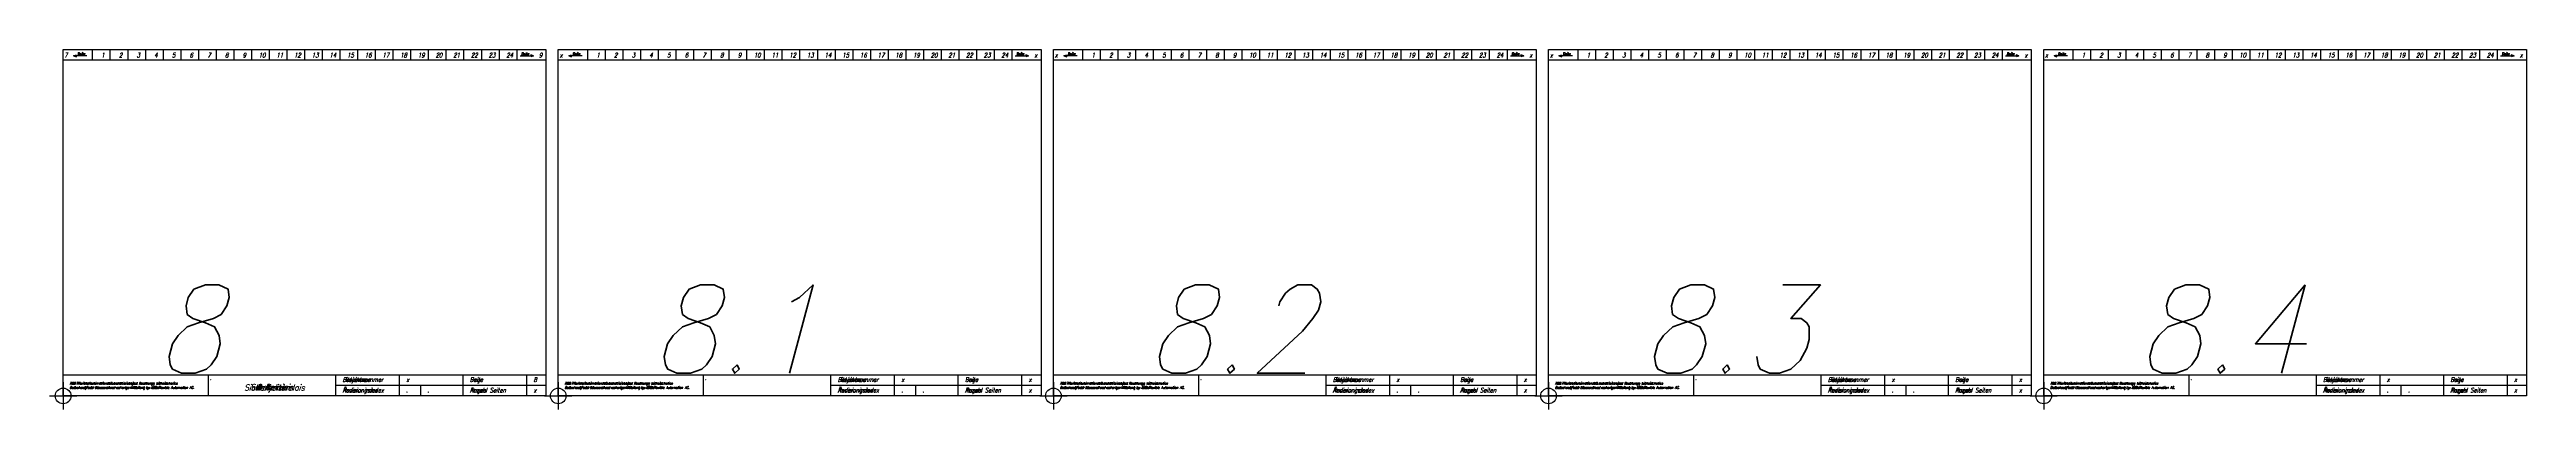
# Model space of a CAD drawing. Extents: x -8 to 1395, y -8 to 3346.
# Drawn here: x -8 to 1393, y 412 to 616 of the extents above; entities that cross this region are included whole.
import ezdxf
from ezdxf.enums import TextEntityAlignment as Align

# ---------------------------------------------------------------- set-up
doc = ezdxf.new("R2010")
doc.units = 0
doc.header["$LTSCALE"] = 8
doc.layers.get('0').update_dxf_attribs({"linetype": 'CONTINUOUS'})
doc.layers.get('DEFPOINTS').update_dxf_attribs({"linetype": 'CONTINUOUS'})
for name, color, linetype in [('FORM07', 4, 'CONTINUOUS'), ('KOPF03', 2, 'CONTINUOUS'), ('KOPF05', 3, 'CONTINUOUS'), ('KOPF07', 4, 'CONTINUOUS'), ('TEXT_ALLGEMEIN', 2, 'CONTINUOUS'), ('TEXT_DEUTSCH', 2, 'CONTINUOUS'), ('TEXT_ENGLISCH', 2, 'CONTINUOUS'), ('TEXT_FRANZOESISCH', 2, 'CONTINUOUS')]:
    doc.layers.add(name, color=color, linetype=linetype)
doc.styles.add('VSM_13', font='simplex3.shx', dxfattribs={"width": 0.9, "oblique": 15})

# ---------------------------------------------------------------- blocks, each defined once
blk = doc.blocks.new('S4C8')
at = {"layer": 'FORM07'}
for p, q in [((0, 196), (273, 196)), ((0, 0), (0, 196)), ((0, 190.2), (273, 190.2)), ((16.5, 196), (16.5, 190.2)), ((26.5, 196), (26.5, 190.2)), ((36.5, 196), (36.5, 190.2)), ((46.5, 196), (46.5, 190.2)), ((56.5, 196), (56.5, 190.2)), ((66.5, 196), (66.5, 190.2)), ((76.5, 196), (76.5, 190.2)), ((86.5, 196), (86.5, 190.2)), ((96.5, 196), (96.5, 190.2)), ((106.5, 196), (106.5, 190.2)), ((116.5, 196), (116.5, 190.2)), ((126.5, 196), (126.5, 190.2)), ((136.5, 196), (136.5, 190.2)), ((146.5, 196), (146.5, 190.2)), ((156.5, 196), (156.5, 190.2)), ((166.5, 196), (166.5, 190.2)), ((176.5, 196), (176.5, 190.2)), ((186.5, 196), (186.5, 190.2)), ((196.5, 196), (196.5, 190.2)), ((206.5, 196), (206.5, 190.2)), ((216.5, 196), (216.5, 190.2)), ((226.5, 196), (226.5, 190.2)), ((236.5, 196), (236.5, 190.2)), ((246.5, 196), (246.5, 190.2)), ((256.5, 196), (256.5, 190.2)), ((273, 196), (273, 0)), ((273, 0), (0, 0))]:
    blk.add_line(p, q, dxfattribs=at)
at = {"layer": 'KOPF03'}
for p, q in [((5.9, 192.4), (7.5, 193)), ((13.5, 192.4), (5.9, 192.4)), ((5.9, 192.4), (7.5, 191.8)), ((258.4, 192.4), (266, 192.4)), ((266, 192.4), (264.4, 193)), ((266, 192.4), (264.4, 191.8))]:
    blk.add_line(p, q, dxfattribs=at)
at = {"layer": 'KOPF05'}
for p, q in [((82, 12), (82, 0)), ((154, 12), (154, 0)), ((154, 6), (273, 6)), ((190, 12), (190, 0)), ((202, 6), (202, 0)), ((226, 12), (226, 0)), ((262, 12), (262, 0))]:
    blk.add_line(p, q, dxfattribs=at)
at = {"layer": 'KOPF07'}
blk.add_line((0, 12), (273, 12), dxfattribs=at)
at = {"layer": 'KOPF05', "color": 3, "style": 'VSM_13', "oblique": 15, "width": 0.9}
blk.add_text('x', height=2.5, dxfattribs=at).set_placement((194, 8))
at = {"layer": 'KOPF05', "style": 'VSM_13', "oblique": 15, "width": 0.9}
for s, p in [('.', (194, 2)), ('.', (206, 2)), ('x', (266, 2)), ('8', (266, 8))]:
    blk.add_text(s, height=2.5, dxfattribs=at).set_placement(p)
at = {"layer": 'TEXT_ALLGEMEIN', "style": 'VSM_13', "oblique": 15, "width": 0.9}
for s, p in [('7', (1.6, 191.5)), ('1', (22.5, 191.5)), ('2', (32.5, 191.5)), ('3', (42.5, 191.5)), ('4', (52.5, 191.5)), ('5', (62.5, 191.5)), ('6', (72.5, 191.5)), ('7', (82.5, 191.5)), ('8', (92.5, 191.5)), ('9', (102.5, 191.5)), ('10', (112.5, 191.5)), ('11', (122.5, 191.5)), ('12', (132.5, 191.5)), ('13', (142.5, 191.5)), ('14', (152.5, 191.5)), ('15', (162.5, 191.5)), ('16', (172.5, 191.5)), ('17', (182.5, 191.5)), ('18', (192.5, 191.5)), ('19', (202.5, 191.5)), ('20', (212.5, 191.5)), ('21', (222.5, 191.5)), ('22', (232.5, 191.5)), ('23', (242.5, 191.5)), ('24', (252.5, 191.5)), ('9', (270, 191.5))]:
    blk.add_text(s, height=2.5, dxfattribs=at).set_placement(p, align=Align.CENTER)
blk.add_text('.', height=2, dxfattribs=at).set_placement((83, 9))
at = {"layer": 'TEXT_DEUTSCH', "style": 'VSM_13', "oblique": 15, "width": 0.9}
for s, height, p in [('Seite', 1.5, (8, 192.8)), ('Seite', 1.5, (259, 192.8)), ('Änderungsindex', 2.5, (158, 2)), ('Dateiname', 2.5, (158, 8)), ('Anzahl Seiten', 2.5, (230, 2)), ('Seite', 2.5, (230, 8))]:
    blk.add_text(s, height=height, dxfattribs=at).set_placement(p)
at = {"layer": 'TEXT_DEUTSCH', "color": 1, "style": 'VSM_13', "oblique": 15, "width": 0.9}
for s, p in [('ABB Flexible Automation AG behält sich das Recht vor, technische', (3.7, 6.4)), ('Daten und/oder Masse ohne vorherige Mitteilung zu ändern.', (3.7, 4))]:
    blk.add_text(s, height=1.42, dxfattribs=at).set_placement(p)
at = {"layer": 'TEXT_DEUTSCH', "color": 4, "style": 'VSM_13', "oblique": 15, "width": 0.9}
blk.add_text('Sicherheitsrelais', height=3.5, dxfattribs=at).set_placement((119.5, 3), align=Align.CENTER)
at = {"layer": 'TEXT_ENGLISCH', "style": 'VSM_13', "oblique": 15, "width": 0.9}
for s, height, p in [('Page', 1.5, (8, 192.8)), ('Page', 1.5, (259, 192.8)), ('Filename', 2.5, (158, 8)), ('Revisionindex', 2.5, (158, 2)), ('Page', 2.5, (230, 8)), ('Pages', 2.5, (230, 2))]:
    blk.add_text(s, height=height, dxfattribs=at).set_placement(p)
at = {"layer": 'TEXT_ENGLISCH', "color": 1, "style": 'VSM_13', "oblique": 15}
for s, width, p in [('and should not be construed as a commitment by ABB Flexible Automation AG.', 0.86, (3.7, 4)), ('The information in this document is subject to change without notice', 0.9, (3.7, 6.4))]:
    blk.add_text(s, height=1.42, dxfattribs=dict(at, width=width)).set_placement(p)
at = {"layer": 'TEXT_ENGLISCH', "color": 4, "style": 'VSM_13', "oblique": 15, "width": 0.8}
blk.add_text('Savety relais', height=3.5, dxfattribs=at).set_placement((118, 3.2), align=Align.CENTER)
at = {"layer": 'TEXT_FRANZOESISCH', "style": 'VSM_13', "oblique": 15, "width": 0.9}
for s, height, p in [('Seite', 1.5, (8, 192.8)), ('Seite', 1.5, (259, 192.8)), ('Änderungsindex', 2.5, (158, 2)), ('Projektnummer', 2.5, (158, 8)), ('Anzahl Seiten', 2.5, (230, 2)), ('Seite', 2.5, (230, 8))]:
    blk.add_text(s, height=height, dxfattribs=at).set_placement(p)
at = {"layer": 'TEXT_FRANZOESISCH', "color": 1, "style": 'VSM_13', "oblique": 15, "width": 0.9}
for s, p in [('ABB Flexible Automation AG behält sich das Recht vor, technische', (3.7, 6.4)), ('Daten und/oder Masse ohne vorherige Mitteilung zu ändern.', (3.7, 4))]:
    blk.add_text(s, height=1.42, dxfattribs=at).set_placement(p)
at = {"layer": 'TEXT_FRANZOESISCH', "color": 4, "style": 'VSM_13', "oblique": 15, "width": 0.9}
for s in ['8 Relais', '4 Relais']:
    blk.add_text(s, height=3.5, dxfattribs=at).set_placement((118, 3.2), align=Align.CENTER)
blk = doc.blocks.new('S4CXX')
at = {"layer": 'FORM07'}
for p, q in [((0, 196), (273, 196)), ((0, 0), (0, 196)), ((0, 190.2), (273, 190.2)), ((16.5, 196), (16.5, 190.2)), ((26.5, 196), (26.5, 190.2)), ((36.5, 196), (36.5, 190.2)), ((46.5, 196), (46.5, 190.2)), ((56.5, 196), (56.5, 190.2)), ((66.5, 196), (66.5, 190.2)), ((76.5, 196), (76.5, 190.2)), ((86.5, 196), (86.5, 190.2)), ((96.5, 196), (96.5, 190.2)), ((106.5, 196), (106.5, 190.2)), ((116.5, 196), (116.5, 190.2)), ((126.5, 196), (126.5, 190.2)), ((136.5, 196), (136.5, 190.2)), ((146.5, 196), (146.5, 190.2)), ((156.5, 196), (156.5, 190.2)), ((166.5, 196), (166.5, 190.2)), ((176.5, 196), (176.5, 190.2)), ((186.5, 196), (186.5, 190.2)), ((196.5, 196), (196.5, 190.2)), ((206.5, 196), (206.5, 190.2)), ((216.5, 196), (216.5, 190.2)), ((226.5, 196), (226.5, 190.2)), ((236.5, 196), (236.5, 190.2)), ((246.5, 196), (246.5, 190.2)), ((256.5, 196), (256.5, 190.2)), ((273, 196), (273, 0)), ((273, 0), (0, 0))]:
    blk.add_line(p, q, dxfattribs=at)
at = {"layer": 'KOPF03'}
for p, q in [((5.9, 192.4), (7.5, 193)), ((13.5, 192.4), (5.9, 192.4)), ((5.9, 192.4), (7.5, 191.8)), ((258.4, 192.4), (266, 192.4)), ((266, 192.4), (264.4, 193)), ((266, 192.4), (264.4, 191.8))]:
    blk.add_line(p, q, dxfattribs=at)
at = {"layer": 'KOPF05'}
for p, q in [((82, 12), (82, 0)), ((154, 12), (154, 0)), ((154, 6), (273, 6)), ((190, 12), (190, 0)), ((202, 6), (202, 0)), ((226, 12), (226, 0)), ((262, 12), (262, 0))]:
    blk.add_line(p, q, dxfattribs=at)
at = {"layer": 'KOPF07'}
blk.add_line((0, 12), (273, 12), dxfattribs=at)
at = {"layer": 'KOPF05', "color": 3, "style": 'VSM_13', "oblique": 15, "width": 0.9}
blk.add_text('x', height=2.5, dxfattribs=at).set_placement((194, 8))
at = {"layer": 'KOPF05', "style": 'VSM_13', "oblique": 15, "width": 0.9}
for s, p in [('.', (194, 2)), ('.', (206, 2)), ('x', (266, 8)), ('x', (266, 2))]:
    blk.add_text(s, height=2.5, dxfattribs=at).set_placement(p)
at = {"layer": 'TEXT_ALLGEMEIN', "style": 'VSM_13', "oblique": 15, "width": 0.9}
for s, p in [('x', (1.6, 191.5)), ('1', (22.5, 191.5)), ('2', (32.5, 191.5)), ('3', (42.5, 191.5)), ('4', (52.5, 191.5)), ('5', (62.5, 191.5)), ('6', (72.5, 191.5)), ('7', (82.5, 191.5)), ('8', (92.5, 191.5)), ('9', (102.5, 191.5)), ('10', (112.5, 191.5)), ('11', (122.5, 191.5)), ('12', (132.5, 191.5)), ('13', (142.5, 191.5)), ('14', (152.5, 191.5)), ('15', (162.5, 191.5)), ('16', (172.5, 191.5)), ('17', (182.5, 191.5)), ('18', (192.5, 191.5)), ('19', (202.5, 191.5)), ('20', (212.5, 191.5)), ('21', (222.5, 191.5)), ('22', (232.5, 191.5)), ('23', (242.5, 191.5)), ('24', (252.5, 191.5)), ('x', (270, 191.5))]:
    blk.add_text(s, height=2.5, dxfattribs=at).set_placement(p, align=Align.CENTER)
blk.add_text('.', height=2, dxfattribs=at).set_placement((83, 9))
at = {"layer": 'TEXT_DEUTSCH', "style": 'VSM_13', "oblique": 15, "width": 0.9}
for s, height, p in [('Seite', 1.5, (8, 192.8)), ('Seite', 1.5, (259, 192.8)), ('Änderungsindex', 2.5, (158, 2)), ('Dateiname', 2.5, (158, 8)), ('Anzahl Seiten', 2.5, (230, 2)), ('Seite', 2.5, (230, 8))]:
    blk.add_text(s, height=height, dxfattribs=at).set_placement(p)
at = {"layer": 'TEXT_DEUTSCH', "color": 1, "style": 'VSM_13', "oblique": 15, "width": 0.9}
for s, p in [('ABB Flexible Automation AG behält sich das Recht vor, technische', (3.7, 6.4)), ('Daten und/oder Masse ohne vorherige Mitteilung zu ändern.', (3.7, 4))]:
    blk.add_text(s, height=1.42, dxfattribs=at).set_placement(p)
at = {"layer": 'TEXT_ENGLISCH', "style": 'VSM_13', "oblique": 15, "width": 0.9}
for s, height, p in [('Page', 1.5, (8, 192.8)), ('Page', 1.5, (259, 192.8)), ('Filename', 2.5, (158, 8)), ('Revisionindex', 2.5, (158, 2)), ('Page', 2.5, (230, 8)), ('Pages', 2.5, (230, 2))]:
    blk.add_text(s, height=height, dxfattribs=at).set_placement(p)
at = {"layer": 'TEXT_ENGLISCH', "color": 1, "style": 'VSM_13', "oblique": 15}
for s, width, p in [('and should not be construed as a commitment by ABB Flexible Automation AG.', 0.86, (3.7, 4)), ('The information in this document is subject to change without notice', 0.9, (3.7, 6.4))]:
    blk.add_text(s, height=1.42, dxfattribs=dict(at, width=width)).set_placement(p)
at = {"layer": 'TEXT_FRANZOESISCH', "style": 'VSM_13', "oblique": 15, "width": 0.9}
for s, height, p in [('Seite', 1.5, (8, 192.8)), ('Seite', 1.5, (259, 192.8)), ('Änderungsindex', 2.5, (158, 2)), ('Projektnummer', 2.5, (158, 8)), ('Anzahl Seiten', 2.5, (230, 2)), ('Seite', 2.5, (230, 8))]:
    blk.add_text(s, height=height, dxfattribs=at).set_placement(p)
at = {"layer": 'TEXT_FRANZOESISCH', "color": 1, "style": 'VSM_13', "oblique": 15, "width": 0.9}
for s, p in [('ABB Flexible Automation AG behält sich das Recht vor, technische', (3.7, 6.4)), ('Daten und/oder Masse ohne vorherige Mitteilung zu ändern.', (3.7, 4))]:
    blk.add_text(s, height=1.42, dxfattribs=at).set_placement(p)
blk = doc.blocks.new('RASTER')
at = {"layer": 'DEFPOINTS'}
for p, q in [((-7.7, 0), (7.7, 0)), ((-7.7, 0), (7.7, 0)), ((0, 7.7), (0, -7.7)), ((0, 7.7), (0, -7.7))]:
    blk.add_line(p, q, dxfattribs=at)
blk.add_circle((0, 0), 4.44, dxfattribs=at)
blk.add_circle((0, 0), 4.44, dxfattribs=at)

msp = doc.modelspace()

# ---------------------------------------------------------------- block references
for name, p in [('S4C8', (0, 420)), ('S4CXX', (280, 420)), ('S4CXX', (560, 420)), ('S4CXX', (840, 420)), ('S4CXX', (1120, 420))]:
    msp.add_blockref(name, p)
at = {"layer": 'DEFPOINTS'}
for p in [(0, 420), (280, 420), (560, 420), (840, 420), (1120, 420)]:
    msp.add_blockref('RASTER', p, dxfattribs=at)

# ---------------------------------------------------------------- texts
at = {"layer": 'DEFPOINTS', "style": 'VSM_13', "oblique": 15, "width": 0.9}
for s, p in [('8', (51.6, 432.8)), ('8.1', (331.6, 432.8)), ('8.2', (611.6, 432.8)), ('8.3', (891.6, 432.8)), ('8.4', (1171.6, 432.8))]:
    msp.add_text(s, height=50, dxfattribs=at).set_placement(p)

doc.saveas('drawing.dxf')
